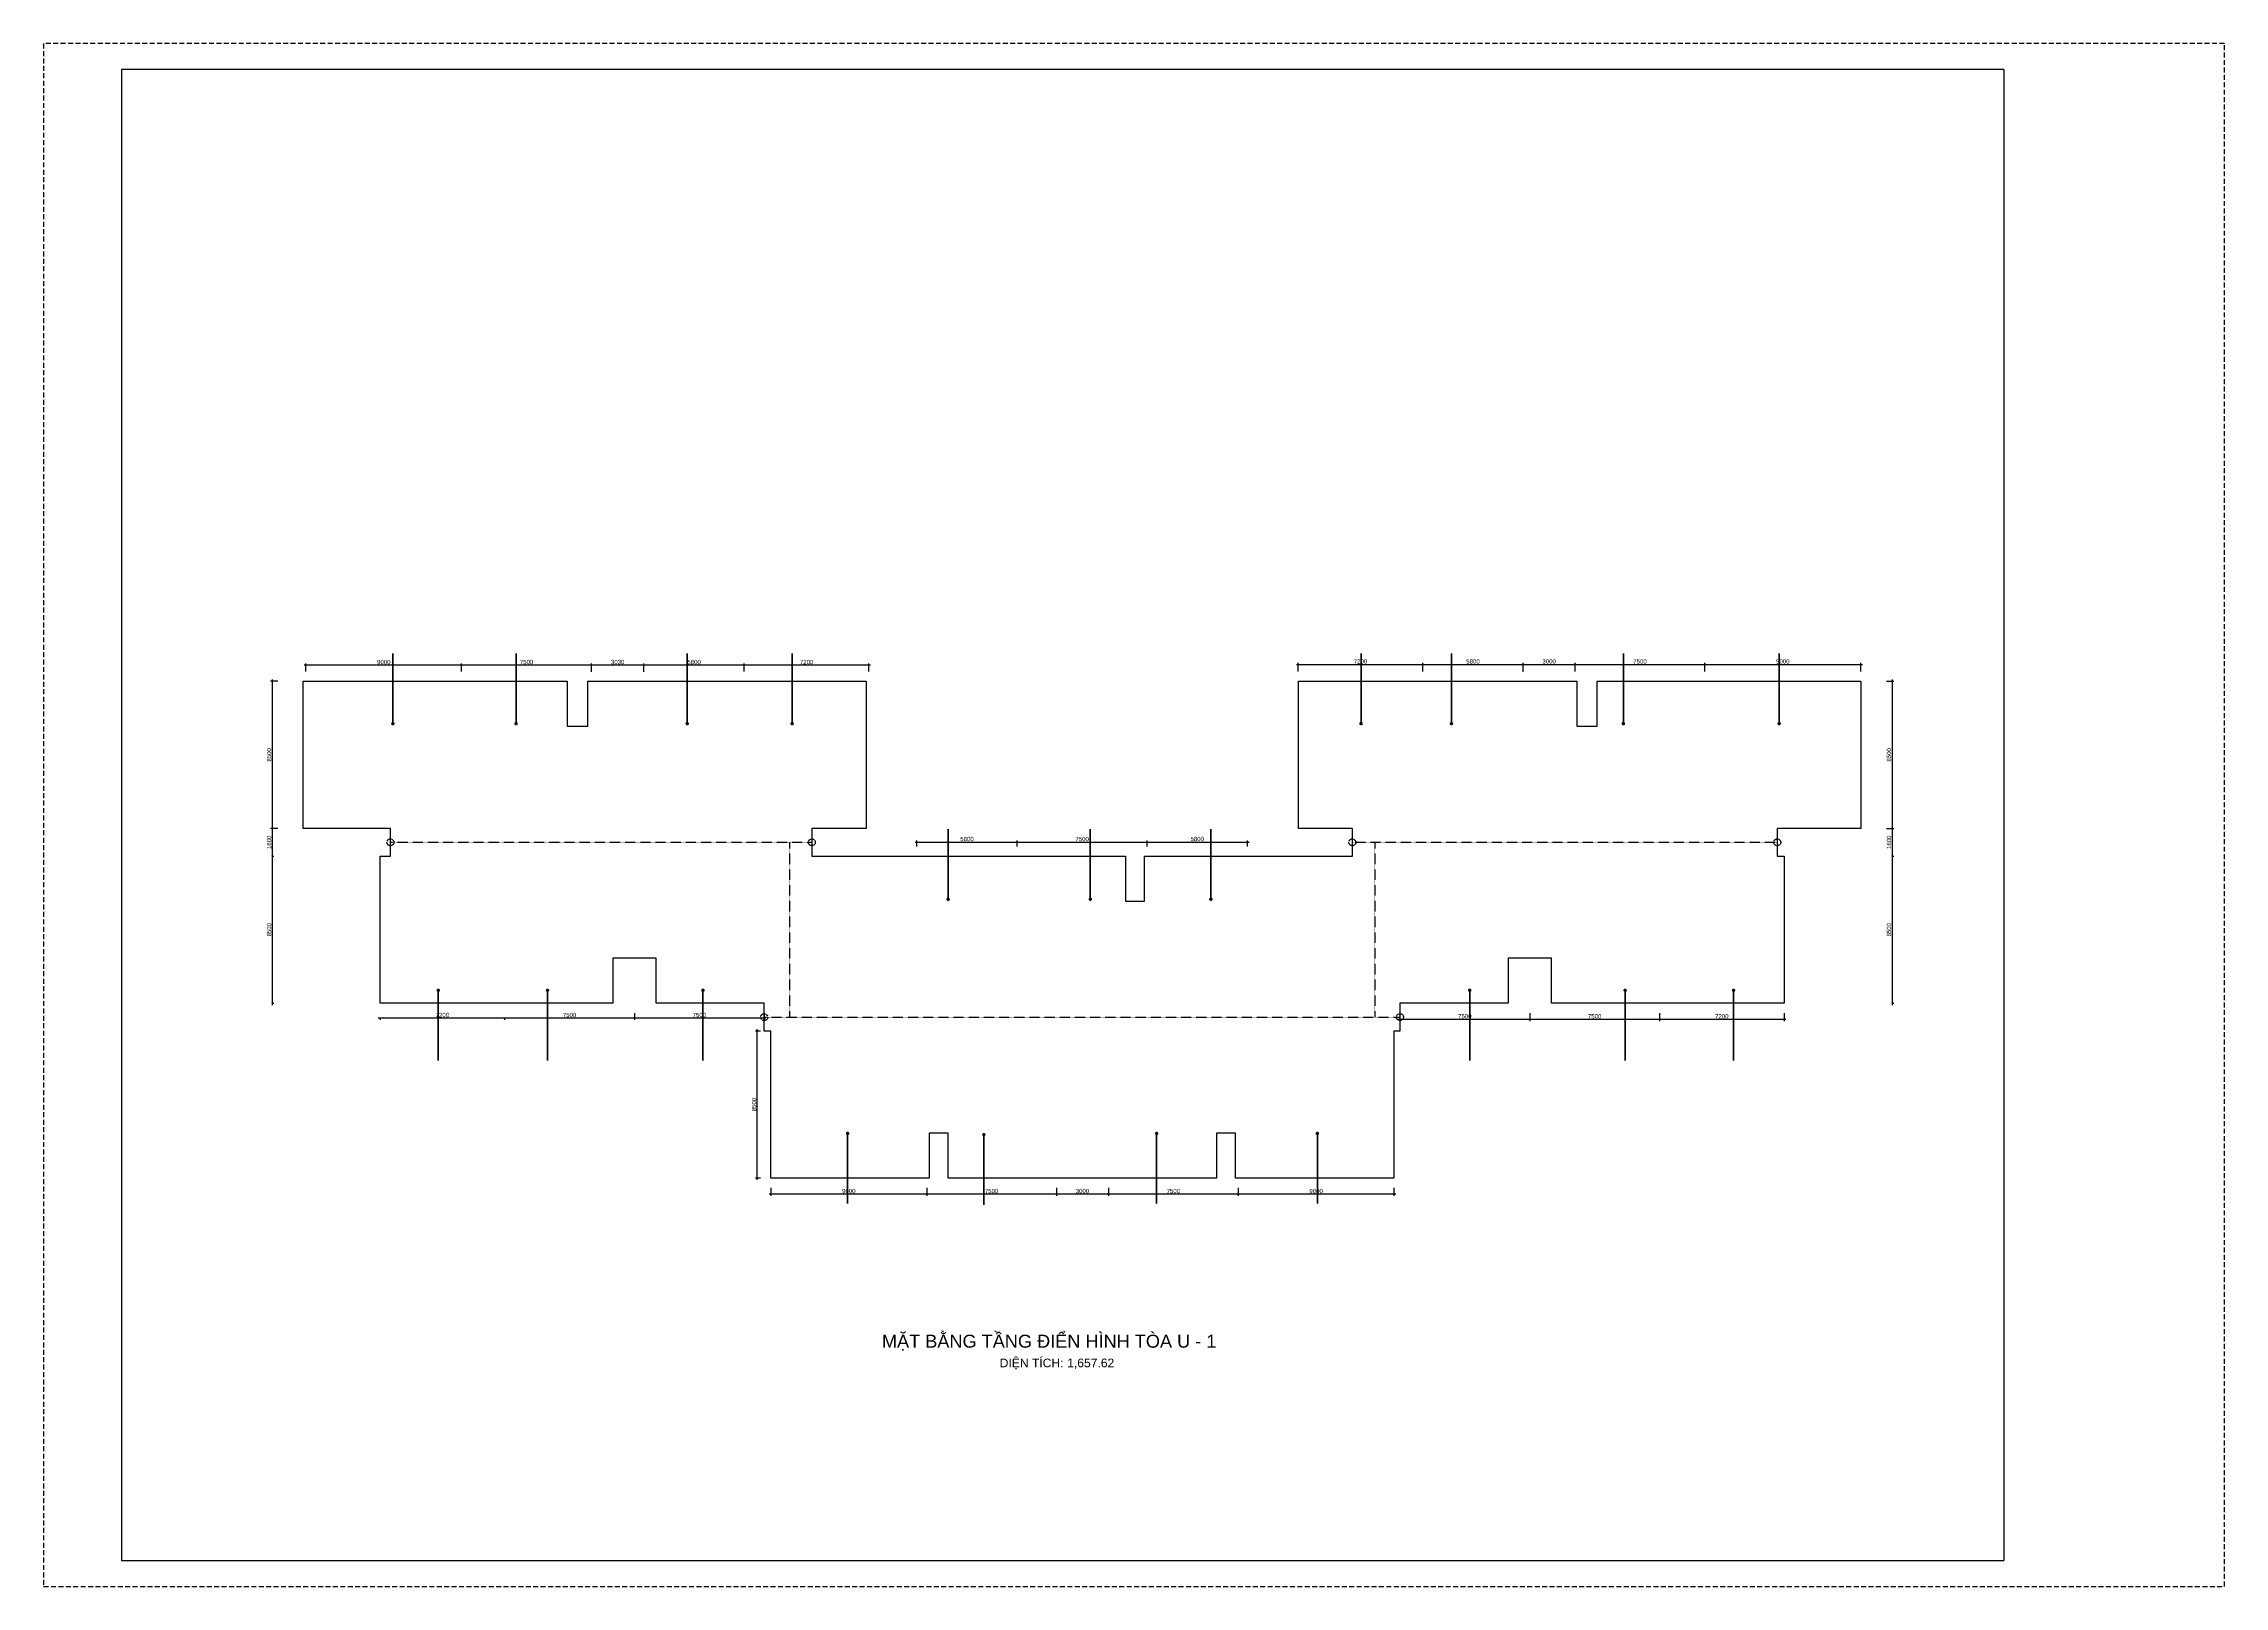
# Model space of a CAD drawing. Header units: millimetres. Extents: x 43 to 126043, y -89269 to -169.
import ezdxf
from ezdxf.enums import TextEntityAlignment as Align

# ---------------------------------------------------------------- set-up
doc = ezdxf.new("R2010")
doc.units = ezdxf.units.MM
doc.linetypes.add('HIDDEN', pattern=[9.525, 6.35, -3.175])
doc.layers.get('0').update_dxf_attribs({"color": 231})
doc.layers.get('DefPoints').update_dxf_attribs({"color": 191})
doc.layers.add('A-SHBD', color=7, linetype='Continuous', lineweight=35)
doc.layers.add('A-TEXT', color=255, linetype='Continuous', lineweight=25)
doc.layers.add('MDI-BAO', color=1, linetype='Continuous')
doc.layers.add('S-DIM', color=231, linetype='Continuous')
doc.layers.add('MDI-HANHLANG', color=5, linetype='HIDDEN', plot=False)
doc.styles.add('250602-MB CO CAU CĂN HO X1-3A-1$0$style1', font='arial.ttf')
doc.styles.add('VTK_Arial', font='arial.ttf', dxfattribs={"width": 0.8})
doc.dimstyles.new('250602-MB CO CAU CĂN HO X1-3A-1$0$Dim_50', dxfattribs={"dimscale": 50, "dimtxt": 2, "dimasz": 1.5, "dimexe": 1, "dimexo": 0, "dimgap": 1, "dimtad": 1, "dimdec": 0, "dimlfac": -1, "dimzin": 12, "dimdsep": 46, "dimtxsty": '250602-MB CO CAU CĂN HO X1-3A-1$0$style1', "dimblk1": '250602-MB CO CAU CĂN HO X1-3A-1$0$_ARCHTICK', "dimblk2": '250602-MB CO CAU CĂN HO X1-3A-1$0$_ARCHTICK', "dimsah": 1, "dimcen": 1.5, "dimdle": 1.5, "dimclrd": 256, "dimclre": 256, "dimclrt": 2, "dimadec": 1, "dimazin": 3, "dimtm": 1e-09, "dimtfac": 0.416667, "dimtdec": 0, "dimtix": 1, "dimtmove": 2, "dimatfit": 3, "dimfxl": 7, "dimfxlon": 1, "dimtolj": 1, "dimtzin": 0, "dimlwd": -1, "dimlwe": -1, "dimarcsym": 1})
doc.dimstyles.new('A-2.5-DIM100', dxfattribs={"dimscale": 100, "dimtxt": 2.5, "dimasz": 1, "dimexe": 1, "dimexo": 0, "dimgap": 0.5, "dimtad": 1, "dimdec": 0, "dimzin": 12, "dimdsep": 46, "dimtxsty": 'VTK_Arial', "dimblk": 'ARCHTICK', "dimcen": 0, "dimdle": 1, "dimclrd": 256, "dimclre": 256, "dimclrt": 7, "dimadec": 1, "dimazin": 3, "dimtfac": 1, "dimtdec": 0, "dimtmove": 0, "dimatfit": 2, "dimfxl": 20, "dimtolj": 1, "dimtzin": 0, "dimlwd": -1, "dimlwe": -1, "dimarcsym": 0})

# ---------------------------------------------------------------- blocks, each defined once
blk = doc.blocks.new('VTK-A1_BoKhungTen')
at = {"layer": 'DefPoints', "linetype": 'HIDDEN', "ltscale": 0.3}
blk.add_lwpolyline([(0, -594), (840, -594), (840, 0), (0, 0)], close=True, dxfattribs=at)
at = {"layer": 'DefPoints'}
for points in [[(755, -10), (30, -10), (30, -584), (755, -584)], [(755, -10), (755, -584)]]:
    blk.add_lwpolyline(points, dxfattribs=at)
blk = doc.blocks.new('250602-MB CO CAU CĂN HO X1-3A-1$0$_ARCHTICK')
at = {"color": 0, "linetype": 'ByBlock', "const_width": 0.15}
blk.add_lwpolyline([(-0.5, -0.5), (0.5, 0.5)], dxfattribs=at)
blk = doc.blocks.new('_ArchTick')
at = {"color": 0, "linetype": 'ByBlock', "const_width": 0.15}
blk.add_lwpolyline([(-0.5, -0.5), (0.5, 0.5)], dxfattribs=at)
blk = doc.blocks.new('*D10')
at = {"layer": 'DefPoints', "color": 0, "transparency": 16777216}
for p in [(40527, -36064), (40527, -36428, 0), (47727, -36428, 0)]:
    blk.add_point(p, dxfattribs=at)
at = {"layer": 'S-DIM', "transparency": 16777216}
for p, q in [((47827, -36064), (40427, -36064)), ((40527, -36428), (40527, -35964)), ((47727, -36428), (47727, -35964))]:
    blk.add_line(p, q, dxfattribs=at)
at = {"layer": 'S-DIM', "transparency": 16777216, "xscale": 100, "yscale": 100, "zscale": 100}
for p, rotation in [((40527, -36064), 179.9999999999852), ((47727, -36064), 359.9999999999852)]:
    blk.add_blockref('_ArchTick', p, dxfattribs=dict(at, rotation=rotation))
at = {"layer": 'S-DIM', "color": 7, "transparency": 16777216, "insert": (44127, -35886), "char_height": 250, "attachment_point": 5, "style": 'VTK_Arial'}
blk.add_mtext('\\A1;7200', dxfattribs=at)
blk = doc.blocks.new('*D11')
at = {"layer": 'DefPoints', "color": 0, "transparency": 16777216}
for p in [(34727, -36064), (34727, -36443, 0), (40527, -36428, 0)]:
    blk.add_point(p, dxfattribs=at)
at = {"layer": 'S-DIM', "transparency": 16777216}
for p, q in [((40627, -36064), (34627, -36064)), ((34727, -36443), (34727, -35964)), ((40527, -36428), (40527, -35964))]:
    blk.add_line(p, q, dxfattribs=at)
at = {"layer": 'S-DIM', "transparency": 16777216, "xscale": 100, "yscale": 100, "zscale": 100, "rotation": 180}
blk.add_blockref('_ArchTick', (34727, -36064), dxfattribs=at)
at = {"layer": 'S-DIM', "transparency": 16777216, "xscale": 100, "yscale": 100, "zscale": 100}
blk.add_blockref('_ArchTick', (40527, -36064), dxfattribs=at)
at = {"layer": 'S-DIM', "color": 7, "transparency": 16777216, "insert": (37627, -35886), "char_height": 250, "attachment_point": 5, "style": 'VTK_Arial'}
blk.add_mtext('\\A1;5800', dxfattribs=at)
blk = doc.blocks.new('*D12')
at = {"layer": 'DefPoints', "color": 0, "transparency": 16777216}
for p in [(31697, -36064), (31697, -36443, 0), (34727, -36443, 0)]:
    blk.add_point(p, dxfattribs=at)
at = {"layer": 'S-DIM', "transparency": 16777216}
for p, q in [((34827, -36064), (31597, -36064)), ((31697, -36443), (31697, -35964)), ((34727, -36443), (34727, -35964))]:
    blk.add_line(p, q, dxfattribs=at)
at = {"layer": 'S-DIM', "transparency": 16777216, "xscale": 100, "yscale": 100, "zscale": 100, "rotation": 180}
blk.add_blockref('_ArchTick', (31697, -36064), dxfattribs=at)
at = {"layer": 'S-DIM', "transparency": 16777216, "xscale": 100, "yscale": 100, "zscale": 100}
blk.add_blockref('_ArchTick', (34727, -36064), dxfattribs=at)
at = {"layer": 'S-DIM', "color": 7, "transparency": 16777216, "insert": (33212, -35886), "char_height": 250, "attachment_point": 5, "style": 'VTK_Arial'}
blk.add_mtext('\\A1;3030', dxfattribs=at)
blk = doc.blocks.new('*D13')
at = {"layer": 'DefPoints', "color": 0, "transparency": 16777216}
for p in [(24197, -36064), (24197, -36428, 0), (31697, -36443, 0)]:
    blk.add_point(p, dxfattribs=at)
at = {"layer": 'S-DIM', "transparency": 16777216}
for p, q in [((31797, -36064), (24097, -36064)), ((24197, -36428), (24197, -35964)), ((31697, -36443), (31697, -35964))]:
    blk.add_line(p, q, dxfattribs=at)
at = {"layer": 'S-DIM', "transparency": 16777216, "xscale": 100, "yscale": 100, "zscale": 100, "rotation": 180}
blk.add_blockref('_ArchTick', (24197, -36064), dxfattribs=at)
at = {"layer": 'S-DIM', "transparency": 16777216, "xscale": 100, "yscale": 100, "zscale": 100}
blk.add_blockref('_ArchTick', (31697, -36064), dxfattribs=at)
at = {"layer": 'S-DIM', "color": 7, "transparency": 16777216, "insert": (27947, -35886), "char_height": 250, "attachment_point": 5, "style": 'VTK_Arial'}
blk.add_mtext('\\A1;7500', dxfattribs=at)
blk = doc.blocks.new('*D14')
at = {"layer": 'DefPoints', "color": 0, "transparency": 16777216}
for p in [(15197, -36064), (15197, -36428, 0), (24197, -36428, 0)]:
    blk.add_point(p, dxfattribs=at)
at = {"layer": 'S-DIM', "transparency": 16777216}
for p, q in [((24297, -36064), (15097, -36064)), ((15197, -36428), (15197, -35964)), ((24197, -36428), (24197, -35964))]:
    blk.add_line(p, q, dxfattribs=at)
at = {"layer": 'S-DIM', "transparency": 16777216, "xscale": 100, "yscale": 100, "zscale": 100, "rotation": 180}
blk.add_blockref('_ArchTick', (15197, -36064), dxfattribs=at)
at = {"layer": 'S-DIM', "transparency": 16777216, "xscale": 100, "yscale": 100, "zscale": 100}
blk.add_blockref('_ArchTick', (24197, -36064), dxfattribs=at)
at = {"layer": 'S-DIM', "color": 7, "transparency": 16777216, "insert": (19697, -35886), "char_height": 250, "attachment_point": 5, "style": 'VTK_Arial'}
blk.add_mtext('\\A1;9000', dxfattribs=at)
blk = doc.blocks.new('*D15')
at = {"layer": 'DefPoints', "color": 0, "transparency": 16777216}
for p in [(13579, -36995, 0), (13251, -45495), (13579, -45495, 0)]:
    blk.add_point(p, dxfattribs=at)
at = {"layer": 'S-DIM', "transparency": 16777216}
for p, q in [((13579, -36995), (13151, -36995)), ((13251, -36895), (13251, -45595)), ((13579, -45495), (13151, -45495))]:
    blk.add_line(p, q, dxfattribs=at)
at = {"layer": 'S-DIM', "transparency": 16777216, "xscale": 100, "yscale": 100, "zscale": 100}
for p, rotation in [((13251, -36995), 90), ((13251, -45495), 270)]:
    blk.add_blockref('_ArchTick', p, dxfattribs=dict(at, rotation=rotation))
at = {"layer": 'S-DIM', "color": 7, "transparency": 16777216, "insert": (13073, -41245), "char_height": 250, "attachment_point": 5, "rotation": 90, "style": 'VTK_Arial'}
blk.add_mtext('\\A1;8500', dxfattribs=at)
blk = doc.blocks.new('*D16')
at = {"layer": 'DefPoints', "color": 0, "transparency": 16777216}
for p in [(13579, -45495, 0), (13251, -47095, 0), (13251, -47095)]:
    blk.add_point(p, dxfattribs=at)
at = {"layer": 'S-DIM', "transparency": 16777216}
for p, q in [((13579, -45495), (13151, -45495)), ((13251, -45395), (13251, -47195)), ((13251, -47095), (13351, -47095))]:
    blk.add_line(p, q, dxfattribs=at)
at = {"layer": 'S-DIM', "transparency": 16777216, "xscale": 100, "yscale": 100, "zscale": 100}
for p, rotation in [((13251, -45495), 90), ((13251, -47095), 270)]:
    blk.add_blockref('_ArchTick', p, dxfattribs=dict(at, rotation=rotation))
at = {"layer": 'S-DIM', "color": 7, "transparency": 16777216, "insert": (13073, -46295), "char_height": 250, "attachment_point": 5, "rotation": 90, "style": 'VTK_Arial'}
blk.add_mtext('\\A1;1600', dxfattribs=at)
blk = doc.blocks.new('*D17')
at = {"layer": 'DefPoints', "color": 0, "transparency": 16777216}
for p in [(13251, -47095, 0), (13251, -55595, 0), (13251, -55595)]:
    blk.add_point(p, dxfattribs=at)
at = {"layer": 'S-DIM', "transparency": 16777216}
for p, q in [((13251, -46995), (13251, -55695)), ((13251, -47095), (13351, -47095)), ((13251, -55595), (13351, -55595))]:
    blk.add_line(p, q, dxfattribs=at)
at = {"layer": 'S-DIM', "transparency": 16777216, "xscale": 100, "yscale": 100, "zscale": 100}
for p, rotation in [((13251, -47095), 90), ((13251, -55595), 270)]:
    blk.add_blockref('_ArchTick', p, dxfattribs=dict(at, rotation=rotation))
at = {"layer": 'S-DIM', "color": 7, "transparency": 16777216, "insert": (13073, -51345), "char_height": 250, "attachment_point": 5, "rotation": 90, "style": 'VTK_Arial'}
blk.add_mtext('\\A1;8500', dxfattribs=at)
blk = doc.blocks.new('*D18')
at = {"layer": 'DefPoints', "color": 0, "transparency": 16777216}
for p in [(50495, -46543, 0), (56295, -46284), (56295, -46543, 0)]:
    blk.add_point(p, dxfattribs=at)
at = {"layer": 'S-DIM', "transparency": 16777216}
for p, q in [((50395, -46284), (56395, -46284)), ((50495, -46543), (50495, -46184)), ((56295, -46543), (56295, -46184))]:
    blk.add_line(p, q, dxfattribs=at)
at = {"layer": 'S-DIM', "transparency": 16777216, "xscale": 100, "yscale": 100, "zscale": 100, "rotation": 180}
blk.add_blockref('_ArchTick', (50495, -46284), dxfattribs=at)
at = {"layer": 'S-DIM', "transparency": 16777216, "xscale": 100, "yscale": 100, "zscale": 100}
blk.add_blockref('_ArchTick', (56295, -46284), dxfattribs=at)
at = {"layer": 'S-DIM', "color": 7, "transparency": 16777216, "insert": (53395, -46107), "char_height": 250, "attachment_point": 5, "style": 'VTK_Arial'}
blk.add_mtext('\\A1;5800', dxfattribs=at)
blk = doc.blocks.new('*D19')
at = {"layer": 'DefPoints', "color": 0, "transparency": 16777216}
for p in [(56295, -46543, 0), (63795, -46284), (63795, -46543, 0)]:
    blk.add_point(p, dxfattribs=at)
at = {"layer": 'S-DIM', "transparency": 16777216}
for p, q in [((56195, -46284), (63895, -46284)), ((56295, -46543), (56295, -46184)), ((63795, -46543), (63795, -46184))]:
    blk.add_line(p, q, dxfattribs=at)
at = {"layer": 'S-DIM', "transparency": 16777216, "xscale": 100, "yscale": 100, "zscale": 100, "rotation": 180}
blk.add_blockref('_ArchTick', (56295, -46284), dxfattribs=at)
at = {"layer": 'S-DIM', "transparency": 16777216, "xscale": 100, "yscale": 100, "zscale": 100}
blk.add_blockref('_ArchTick', (63795, -46284), dxfattribs=at)
at = {"layer": 'S-DIM', "color": 7, "transparency": 16777216, "insert": (60045, -46107), "char_height": 250, "attachment_point": 5, "style": 'VTK_Arial'}
blk.add_mtext('\\A1;7500', dxfattribs=at)
blk = doc.blocks.new('*D20')
at = {"layer": 'DefPoints', "color": 0, "transparency": 16777216}
for p in [(63795, -46543, 0), (69595, -46284), (69595, -46543, 0)]:
    blk.add_point(p, dxfattribs=at)
at = {"layer": 'S-DIM', "transparency": 16777216}
for p, q in [((63695, -46284), (69695, -46284)), ((63795, -46543), (63795, -46184)), ((69595, -46543), (69595, -46184))]:
    blk.add_line(p, q, dxfattribs=at)
at = {"layer": 'S-DIM', "transparency": 16777216, "xscale": 100, "yscale": 100, "zscale": 100, "rotation": 180}
blk.add_blockref('_ArchTick', (63795, -46284), dxfattribs=at)
at = {"layer": 'S-DIM', "transparency": 16777216, "xscale": 100, "yscale": 100, "zscale": 100}
blk.add_blockref('_ArchTick', (69595, -46284), dxfattribs=at)
at = {"layer": 'S-DIM', "color": 7, "transparency": 16777216, "insert": (66695, -46107), "char_height": 250, "attachment_point": 5, "style": 'VTK_Arial'}
blk.add_mtext('\\A1;5800', dxfattribs=at)
blk = doc.blocks.new('*D21')
at = {"layer": 'DefPoints', "color": 0, "transparency": 16777216}
for p in [(72529, -36428, 0), (79729, -36025), (79729, -36428, 0)]:
    blk.add_point(p, dxfattribs=at)
at = {"layer": 'S-DIM', "transparency": 16777216}
for p, q in [((72429, -36025), (79829, -36025)), ((72529, -36428), (72529, -35925)), ((79729, -36428), (79729, -35925))]:
    blk.add_line(p, q, dxfattribs=at)
at = {"layer": 'S-DIM', "transparency": 16777216, "xscale": 100, "yscale": 100, "zscale": 100, "rotation": 180}
blk.add_blockref('_ArchTick', (72529, -36025), dxfattribs=at)
at = {"layer": 'S-DIM', "transparency": 16777216, "xscale": 100, "yscale": 100, "zscale": 100}
blk.add_blockref('_ArchTick', (79729, -36025), dxfattribs=at)
at = {"layer": 'S-DIM', "color": 7, "transparency": 16777216, "insert": (76129, -35847), "char_height": 250, "attachment_point": 5, "style": 'VTK_Arial'}
blk.add_mtext('\\A1;7200', dxfattribs=at)
blk = doc.blocks.new('*D22')
at = {"layer": 'DefPoints', "color": 0, "transparency": 16777216}
for p in [(79729, -36428, 0), (85529, -36025), (85529, -36443, 0)]:
    blk.add_point(p, dxfattribs=at)
at = {"layer": 'S-DIM', "transparency": 16777216}
for p, q in [((79629, -36025), (85629, -36025)), ((79729, -36428), (79729, -35925)), ((85529, -36443), (85529, -35925))]:
    blk.add_line(p, q, dxfattribs=at)
at = {"layer": 'S-DIM', "transparency": 16777216, "xscale": 100, "yscale": 100, "zscale": 100, "rotation": 180}
blk.add_blockref('_ArchTick', (79729, -36025), dxfattribs=at)
at = {"layer": 'S-DIM', "transparency": 16777216, "xscale": 100, "yscale": 100, "zscale": 100}
blk.add_blockref('_ArchTick', (85529, -36025), dxfattribs=at)
at = {"layer": 'S-DIM', "color": 7, "transparency": 16777216, "insert": (82629, -35847), "char_height": 250, "attachment_point": 5, "style": 'VTK_Arial'}
blk.add_mtext('\\A1;5800', dxfattribs=at)
blk = doc.blocks.new('*D23')
at = {"layer": 'DefPoints', "color": 0, "transparency": 16777216}
for p in [(85529, -36443, 0), (88529, -36025), (88529, -36428, 0)]:
    blk.add_point(p, dxfattribs=at)
at = {"layer": 'S-DIM', "transparency": 16777216}
for p, q in [((85429, -36025), (88629, -36025)), ((85529, -36443), (85529, -35925)), ((88529, -36428), (88529, -35925))]:
    blk.add_line(p, q, dxfattribs=at)
at = {"layer": 'S-DIM', "transparency": 16777216, "xscale": 100, "yscale": 100, "zscale": 100, "rotation": 180}
blk.add_blockref('_ArchTick', (85529, -36025), dxfattribs=at)
at = {"layer": 'S-DIM', "transparency": 16777216, "xscale": 100, "yscale": 100, "zscale": 100}
blk.add_blockref('_ArchTick', (88529, -36025), dxfattribs=at)
at = {"layer": 'S-DIM', "color": 7, "transparency": 16777216, "insert": (87029, -35847), "char_height": 250, "attachment_point": 5, "style": 'VTK_Arial'}
blk.add_mtext('\\A1;3000', dxfattribs=at)
blk = doc.blocks.new('*D24')
at = {"layer": 'DefPoints', "color": 0, "transparency": 16777216}
for p in [(88529, -36428, 0), (96029, -36025), (96029, -36428, 0)]:
    blk.add_point(p, dxfattribs=at)
at = {"layer": 'S-DIM', "transparency": 16777216}
for p, q in [((88429, -36025), (96129, -36025)), ((88529, -36428), (88529, -35925)), ((96029, -36428), (96029, -35925))]:
    blk.add_line(p, q, dxfattribs=at)
at = {"layer": 'S-DIM', "transparency": 16777216, "xscale": 100, "yscale": 100, "zscale": 100, "rotation": 180}
blk.add_blockref('_ArchTick', (88529, -36025), dxfattribs=at)
at = {"layer": 'S-DIM', "transparency": 16777216, "xscale": 100, "yscale": 100, "zscale": 100}
blk.add_blockref('_ArchTick', (96029, -36025), dxfattribs=at)
at = {"layer": 'S-DIM', "color": 7, "transparency": 16777216, "insert": (92279, -35847), "char_height": 250, "attachment_point": 5, "style": 'VTK_Arial'}
blk.add_mtext('\\A1;7500', dxfattribs=at)
blk = doc.blocks.new('*D25')
at = {"layer": 'DefPoints', "color": 0, "transparency": 16777216}
for p in [(96029, -36428, 0), (105029, -36025), (105029, -36428, 0)]:
    blk.add_point(p, dxfattribs=at)
at = {"layer": 'S-DIM', "transparency": 16777216}
for p, q in [((95929, -36025), (105129, -36025)), ((96029, -36428), (96029, -35925)), ((105029, -36428), (105029, -35925))]:
    blk.add_line(p, q, dxfattribs=at)
at = {"layer": 'S-DIM', "transparency": 16777216, "xscale": 100, "yscale": 100, "zscale": 100, "rotation": 180}
blk.add_blockref('_ArchTick', (96029, -36025), dxfattribs=at)
at = {"layer": 'S-DIM', "transparency": 16777216, "xscale": 100, "yscale": 100, "zscale": 100}
blk.add_blockref('_ArchTick', (105029, -36025), dxfattribs=at)
at = {"layer": 'S-DIM', "color": 7, "transparency": 16777216, "insert": (100529, -35847), "char_height": 250, "attachment_point": 5, "style": 'VTK_Arial'}
blk.add_mtext('\\A1;9000', dxfattribs=at)
blk = doc.blocks.new('*D26')
at = {"layer": 'DefPoints', "color": 0, "transparency": 16777216}
for p in [(106518, -36995, 0), (106518, -45495, 0), (106843, -45495)]:
    blk.add_point(p, dxfattribs=at)
at = {"layer": 'S-DIM', "transparency": 16777216}
for p, q in [((106518, -36995), (106943, -36995)), ((106843, -36895), (106843, -45595)), ((106518, -45495), (106943, -45495))]:
    blk.add_line(p, q, dxfattribs=at)
at = {"layer": 'S-DIM', "transparency": 16777216, "xscale": 100, "yscale": 100, "zscale": 100}
for p, rotation in [((106843, -36995), 90), ((106843, -45495), 270)]:
    blk.add_blockref('_ArchTick', p, dxfattribs=dict(at, rotation=rotation))
at = {"layer": 'S-DIM', "color": 7, "transparency": 16777216, "insert": (106666, -41245), "char_height": 250, "attachment_point": 5, "rotation": 90, "style": 'VTK_Arial'}
blk.add_mtext('\\A1;8500', dxfattribs=at)
blk = doc.blocks.new('*D27')
at = {"layer": 'DefPoints', "color": 0, "transparency": 16777216}
for p in [(106518, -45495, 0), (106843, -47095, 0), (106843, -47095)]:
    blk.add_point(p, dxfattribs=at)
at = {"layer": 'S-DIM', "transparency": 16777216}
for p, q in [((106518, -45495), (106943, -45495)), ((106843, -45395), (106843, -47195)), ((106843, -47095), (106943, -47095))]:
    blk.add_line(p, q, dxfattribs=at)
at = {"layer": 'S-DIM', "transparency": 16777216, "xscale": 100, "yscale": 100, "zscale": 100}
for p, rotation in [((106843, -45495), 90), ((106843, -47095), 270)]:
    blk.add_blockref('_ArchTick', p, dxfattribs=dict(at, rotation=rotation))
at = {"layer": 'S-DIM', "color": 7, "transparency": 16777216, "insert": (106666, -46295), "char_height": 250, "attachment_point": 5, "rotation": 90, "style": 'VTK_Arial'}
blk.add_mtext('\\A1;1600', dxfattribs=at)
blk = doc.blocks.new('*D28')
at = {"layer": 'DefPoints', "color": 0, "transparency": 16777216}
for p in [(106843, -47095, 0), (106843, -55595, 0), (106843, -55595)]:
    blk.add_point(p, dxfattribs=at)
at = {"layer": 'S-DIM', "transparency": 16777216}
for p, q in [((106843, -46995), (106843, -55695)), ((106843, -47095), (106943, -47095)), ((106843, -55595), (106943, -55595))]:
    blk.add_line(p, q, dxfattribs=at)
at = {"layer": 'S-DIM', "transparency": 16777216, "xscale": 100, "yscale": 100, "zscale": 100}
for p, rotation in [((106843, -47095), 90), ((106843, -55595), 270)]:
    blk.add_blockref('_ArchTick', p, dxfattribs=dict(at, rotation=rotation))
at = {"layer": 'S-DIM', "color": 7, "transparency": 16777216, "insert": (106666, -51345), "char_height": 250, "attachment_point": 5, "rotation": 90, "style": 'VTK_Arial'}
blk.add_mtext('\\A1;8500', dxfattribs=at)
blk = doc.blocks.new('*D29')
at = {"layer": 'DefPoints', "color": 0, "transparency": 16777216}
for p in [(93410, -56161, 0), (93410, -56523), (100610, -56161, 0)]:
    blk.add_point(p, dxfattribs=at)
at = {"layer": 'S-DIM', "transparency": 16777216}
for p, q in [((100710, -56523), (93310, -56523)), ((93410, -56161), (93410, -56623)), ((100610, -56161), (100610, -56623))]:
    blk.add_line(p, q, dxfattribs=at)
at = {"layer": 'S-DIM', "transparency": 16777216, "xscale": 100, "yscale": 100, "zscale": 100, "rotation": 180}
blk.add_blockref('_ArchTick', (93410, -56523), dxfattribs=at)
at = {"layer": 'S-DIM', "transparency": 16777216, "xscale": 100, "yscale": 100, "zscale": 100}
blk.add_blockref('_ArchTick', (100610, -56523), dxfattribs=at)
at = {"layer": 'S-DIM', "color": 7, "transparency": 16777216, "insert": (97010, -56345), "char_height": 250, "attachment_point": 5, "style": 'VTK_Arial'}
blk.add_mtext('\\A1;7200', dxfattribs=at)
blk = doc.blocks.new('*D30')
at = {"layer": 'DefPoints', "color": 0, "transparency": 16777216}
for p in [(85910, -56161, 0), (85910, -56523), (93410, -56161, 0)]:
    blk.add_point(p, dxfattribs=at)
at = {"layer": 'S-DIM', "transparency": 16777216}
for p, q in [((93510, -56523), (85810, -56523)), ((85910, -56161), (85910, -56623)), ((93410, -56161), (93410, -56623))]:
    blk.add_line(p, q, dxfattribs=at)
at = {"layer": 'S-DIM', "transparency": 16777216, "xscale": 100, "yscale": 100, "zscale": 100, "rotation": 180}
blk.add_blockref('_ArchTick', (85910, -56523), dxfattribs=at)
at = {"layer": 'S-DIM', "transparency": 16777216, "xscale": 100, "yscale": 100, "zscale": 100}
blk.add_blockref('_ArchTick', (93410, -56523), dxfattribs=at)
at = {"layer": 'S-DIM', "color": 7, "transparency": 16777216, "insert": (89660, -56345), "char_height": 250, "attachment_point": 5, "style": 'VTK_Arial'}
blk.add_mtext('\\A1;7500', dxfattribs=at)
blk = doc.blocks.new('*D31')
at = {"layer": 'DefPoints', "color": 0, "transparency": 16777216}
for p in [(78410, -56161, 0), (78410, -56523), (85910, -56161, 0)]:
    blk.add_point(p, dxfattribs=at)
at = {"layer": 'S-DIM', "transparency": 16777216}
for p, q in [((86010, -56523), (78310, -56523)), ((78410, -56161), (78410, -56623)), ((85910, -56161), (85910, -56623))]:
    blk.add_line(p, q, dxfattribs=at)
at = {"layer": 'S-DIM', "transparency": 16777216, "xscale": 100, "yscale": 100, "zscale": 100, "rotation": 180}
blk.add_blockref('_ArchTick', (78410, -56523), dxfattribs=at)
at = {"layer": 'S-DIM', "transparency": 16777216, "xscale": 100, "yscale": 100, "zscale": 100}
blk.add_blockref('_ArchTick', (85910, -56523), dxfattribs=at)
at = {"layer": 'S-DIM', "color": 7, "transparency": 16777216, "insert": (82160, -56345), "char_height": 250, "attachment_point": 5, "style": 'VTK_Arial'}
blk.add_mtext('\\A1;7500', dxfattribs=at)
blk = doc.blocks.new('*D32')
at = {"layer": 'DefPoints', "color": 0, "transparency": 16777216}
for p in [(69065, -66261, 0), (69065, -66617), (78065, -66261, 0)]:
    blk.add_point(p, dxfattribs=at)
at = {"layer": 'S-DIM', "transparency": 16777216}
for p, q in [((78165, -66617), (68965, -66617)), ((69065, -66261), (69065, -66717)), ((78065, -66261), (78065, -66717))]:
    blk.add_line(p, q, dxfattribs=at)
at = {"layer": 'S-DIM', "transparency": 16777216, "xscale": 100, "yscale": 100, "zscale": 100, "rotation": 180.0000000000001}
blk.add_blockref('_ArchTick', (69065, -66617), dxfattribs=at)
at = {"layer": 'S-DIM', "transparency": 16777216, "xscale": 100, "yscale": 100, "zscale": 100}
blk.add_blockref('_ArchTick', (78065, -66617), dxfattribs=at)
at = {"layer": 'S-DIM', "color": 7, "transparency": 16777216, "insert": (73565, -66439), "char_height": 250, "attachment_point": 5, "style": 'VTK_Arial'}
blk.add_mtext('\\A1;9000', dxfattribs=at)
blk = doc.blocks.new('*D33')
at = {"layer": 'DefPoints', "color": 0, "transparency": 16777216}
for p in [(61565, -66261, 0), (61565, -66617), (69065, -66261, 0)]:
    blk.add_point(p, dxfattribs=at)
at = {"layer": 'S-DIM', "transparency": 16777216}
for p, q in [((69165, -66617), (61465, -66617)), ((61565, -66261), (61565, -66717)), ((69065, -66261), (69065, -66717))]:
    blk.add_line(p, q, dxfattribs=at)
at = {"layer": 'S-DIM', "transparency": 16777216, "xscale": 100, "yscale": 100, "zscale": 100, "rotation": 180}
blk.add_blockref('_ArchTick', (61565, -66617), dxfattribs=at)
at = {"layer": 'S-DIM', "transparency": 16777216, "xscale": 100, "yscale": 100, "zscale": 100}
blk.add_blockref('_ArchTick', (69065, -66617), dxfattribs=at)
at = {"layer": 'S-DIM', "color": 7, "transparency": 16777216, "insert": (65315, -66439), "char_height": 250, "attachment_point": 5, "style": 'VTK_Arial'}
blk.add_mtext('\\A1;7500', dxfattribs=at)
blk = doc.blocks.new('*D34')
at = {"layer": 'DefPoints', "color": 0, "transparency": 16777216}
for p in [(58565, -66261, 0), (58565, -66617), (61565, -66261, 0)]:
    blk.add_point(p, dxfattribs=at)
at = {"layer": 'S-DIM', "transparency": 16777216}
for p, q in [((61665, -66617), (58465, -66617)), ((58565, -66261), (58565, -66717)), ((61565, -66261), (61565, -66717))]:
    blk.add_line(p, q, dxfattribs=at)
at = {"layer": 'S-DIM', "transparency": 16777216, "xscale": 100, "yscale": 100, "zscale": 100, "rotation": 180}
blk.add_blockref('_ArchTick', (58565, -66617), dxfattribs=at)
at = {"layer": 'S-DIM', "transparency": 16777216, "xscale": 100, "yscale": 100, "zscale": 100}
blk.add_blockref('_ArchTick', (61565, -66617), dxfattribs=at)
at = {"layer": 'S-DIM', "color": 7, "transparency": 16777216, "insert": (60065, -66439), "char_height": 250, "attachment_point": 5, "style": 'VTK_Arial'}
blk.add_mtext('\\A1;3000', dxfattribs=at)
blk = doc.blocks.new('*D35')
at = {"layer": 'DefPoints', "color": 0, "transparency": 16777216}
for p in [(51065, -66261, 0), (51065, -66617), (58565, -66261, 0)]:
    blk.add_point(p, dxfattribs=at)
at = {"layer": 'S-DIM', "transparency": 16777216}
for p, q in [((58665, -66617), (50965, -66617)), ((51065, -66261), (51065, -66717)), ((58565, -66261), (58565, -66717))]:
    blk.add_line(p, q, dxfattribs=at)
at = {"layer": 'S-DIM', "transparency": 16777216, "xscale": 100, "yscale": 100, "zscale": 100, "rotation": 180}
blk.add_blockref('_ArchTick', (51065, -66617), dxfattribs=at)
at = {"layer": 'S-DIM', "transparency": 16777216, "xscale": 100, "yscale": 100, "zscale": 100}
blk.add_blockref('_ArchTick', (58565, -66617), dxfattribs=at)
at = {"layer": 'S-DIM', "color": 7, "transparency": 16777216, "insert": (54815, -66439), "char_height": 250, "attachment_point": 5, "style": 'VTK_Arial'}
blk.add_mtext('\\A1;7500', dxfattribs=at)
blk = doc.blocks.new('*D36')
at = {"layer": 'DefPoints', "color": 0, "transparency": 16777216}
for p in [(42065, -66261, 0), (42065, -66617), (51065, -66261, 0)]:
    blk.add_point(p, dxfattribs=at)
at = {"layer": 'S-DIM', "transparency": 16777216}
for p, q in [((51165, -66617), (41965, -66617)), ((42065, -66261), (42065, -66717)), ((51065, -66261), (51065, -66717))]:
    blk.add_line(p, q, dxfattribs=at)
at = {"layer": 'S-DIM', "transparency": 16777216, "xscale": 100, "yscale": 100, "zscale": 100, "rotation": 180}
blk.add_blockref('_ArchTick', (42065, -66617), dxfattribs=at)
at = {"layer": 'S-DIM', "transparency": 16777216, "xscale": 100, "yscale": 100, "zscale": 100}
blk.add_blockref('_ArchTick', (51065, -66617), dxfattribs=at)
at = {"layer": 'S-DIM', "color": 7, "transparency": 16777216, "insert": (46565, -66439), "char_height": 250, "attachment_point": 5, "style": 'VTK_Arial'}
blk.add_mtext('\\A1;9000', dxfattribs=at)
blk = doc.blocks.new('*D37')
at = {"layer": 'DefPoints', "color": 0, "transparency": 16777216}
for p in [(41271, -57194), (41465, -57194, 0), (41465, -65694, 0)]:
    blk.add_point(p, dxfattribs=at)
at = {"layer": 'S-DIM', "transparency": 16777216}
for p, q in [((41465, -57194), (41171, -57194)), ((41271, -65794), (41271, -57094)), ((41465, -65694), (41171, -65694))]:
    blk.add_line(p, q, dxfattribs=at)
at = {"layer": 'S-DIM', "transparency": 16777216, "xscale": 100, "yscale": 100, "zscale": 100}
for p, rotation in [((41271, -57194), 90), ((41271, -65694), 270)]:
    blk.add_blockref('_ArchTick', p, dxfattribs=dict(at, rotation=rotation))
at = {"layer": 'S-DIM', "color": 7, "transparency": 16777216, "insert": (41093, -61444), "char_height": 250, "attachment_point": 5, "rotation": 90, "style": 'VTK_Arial'}
blk.add_mtext('\\A1;8500', dxfattribs=at)
blk = doc.blocks.new('*D38')
at = {"layer": 'DefPoints', "color": 0, "transparency": 16777216}
for p in [(34180, -56161, 0), (34180, -56449), (41680, -56161, 0)]:
    blk.add_point(p, dxfattribs=at)
at = {"layer": 'S-DIM', "transparency": 16777216}
for p, q in [((41780, -56449), (34080, -56449)), ((34180, -56161), (34180, -56549)), ((41680, -56161), (41680, -56549))]:
    blk.add_line(p, q, dxfattribs=at)
at = {"layer": 'S-DIM', "transparency": 16777216, "xscale": 100, "yscale": 100, "zscale": 100, "rotation": 180}
blk.add_blockref('_ArchTick', (34180, -56449), dxfattribs=at)
at = {"layer": 'S-DIM', "transparency": 16777216, "xscale": 100, "yscale": 100, "zscale": 100}
blk.add_blockref('_ArchTick', (41680, -56449), dxfattribs=at)
at = {"layer": 'S-DIM', "color": 7, "transparency": 16777216, "insert": (37930, -56272), "char_height": 250, "attachment_point": 5, "style": 'VTK_Arial'}
blk.add_mtext('\\A1;7500', dxfattribs=at)
blk = doc.blocks.new('*D39')
at = {"layer": 'DefPoints', "color": 0, "transparency": 16777216}
for p in [(26680, -56449, 0), (26680, -56449), (34180, -56161, 0)]:
    blk.add_point(p, dxfattribs=at)
at = {"layer": 'S-DIM', "transparency": 16777216}
for p, q in [((34280, -56449), (26580, -56449)), ((26680, -56449), (26680, -56549)), ((34180, -56161), (34180, -56549))]:
    blk.add_line(p, q, dxfattribs=at)
at = {"layer": 'S-DIM', "transparency": 16777216, "xscale": 100, "yscale": 100, "zscale": 100, "rotation": 180}
blk.add_blockref('_ArchTick', (26680, -56449), dxfattribs=at)
at = {"layer": 'S-DIM', "transparency": 16777216, "xscale": 100, "yscale": 100, "zscale": 100}
blk.add_blockref('_ArchTick', (34180, -56449), dxfattribs=at)
at = {"layer": 'S-DIM', "color": 7, "transparency": 16777216, "insert": (30430, -56272), "char_height": 250, "attachment_point": 5, "style": 'VTK_Arial'}
blk.add_mtext('\\A1;7500', dxfattribs=at)
blk = doc.blocks.new('*D40')
at = {"layer": 'DefPoints', "color": 0, "transparency": 16777216}
for p in [(19480, -56449, 0), (19480, -56449), (26680, -56449, 0)]:
    blk.add_point(p, dxfattribs=at)
at = {"layer": 'S-DIM', "transparency": 16777216}
for p, q in [((26780, -56449), (19380, -56449)), ((19480, -56449), (19480, -56549)), ((26680, -56449), (26680, -56549))]:
    blk.add_line(p, q, dxfattribs=at)
at = {"layer": 'S-DIM', "transparency": 16777216, "xscale": 100, "yscale": 100, "zscale": 100, "rotation": 180}
blk.add_blockref('_ArchTick', (19480, -56449), dxfattribs=at)
at = {"layer": 'S-DIM', "transparency": 16777216, "xscale": 100, "yscale": 100, "zscale": 100}
blk.add_blockref('_ArchTick', (26680, -56449), dxfattribs=at)
at = {"layer": 'S-DIM', "color": 7, "transparency": 16777216, "insert": (23080, -56272), "char_height": 250, "attachment_point": 5, "style": 'VTK_Arial'}
blk.add_mtext('\\A1;7200', dxfattribs=at)

msp = doc.modelspace()

# ---------------------------------------------------------------- linework, layer by layer
at = {"layer": 'MDI-BAO', "elevation": 0}
msp.add_lwpolyline([(15045.5, -36994.9), (30295.5, -36996.9), (30295.5, -39594.6), (31480.5, -39594.9), (31480.5, -36996.9), (47575.5, -36994.9), (47575.5, -45494.9), (44430.5, -45494.9), (44430.5, -47094.6), (62545.3, -47094.6), (62552.8, -49694.5), (63645.1, -49694.4), (63645.3, -47094.6), (75660, -47094.6), (75660, -45494.9), (72545, -45494.9), (72545, -36994.9), (88625, -36994.9), (88625, -39593.7), (89795, -39593.4), (89795, -36994.9), (105045, -36994.9), (105045, -45494.9), (100210, -45494.9), (100210, -47094.6), (100610, -47094.6), (100610, -55594.6), (87160, -55594.6), (87160, -52994.8), (84663.7, -52994.5), (84656.2, -55594.6), (78410, -55594.6), (78410, -57194.3), (78065.3, -57194.3), (78065.3, -65694.3), (68914.9, -65694.3), (68915.6, -63094.5), (67815.3, -63094.2), (67815.3, -65694.3), (52315.3, -65694.3), (52315.3, -63094.7), (51215.3, -63095.1), (51215.3, -65694.3), (42065.3, -65694.3), (42065.3, -57194.3), (41679.8, -57194.3), (41679.8, -55594.6), (35430.5, -55594.6), (35430.5, -52995), (32934.3, -52994.6), (32926.8, -55594.6), (19480.5, -55594.6), (19480.5, -47094.6), (20080.5, -47094.8), (20080.5, -45494.7), (15045.5, -45494.9)], close=True, dxfattribs=at)
at = {"layer": 'MDI-HANHLANG'}
for p, q in [((20080.5, -46294.8, 0), (44430.5, -46294.8, 0)), ((43130.5, -46294.8), (43130.5, -56394.5)), ((75660, -46294.8, 0), (100210, -46294.8, 0)), ((76960, -46294.8), (76960, -56394.5)), ((41679.8, -56394.5, 0), (78410, -56394.5, 0))]:
    msp.add_line(p, q, dxfattribs=at)
for centre in [(20080.5, -46294.8, 0), (44430.5, -46294.8, 0), (75660, -46294.8, 0), (100210, -46294.8, 0), (41679.8, -56394.5, 0), (78410, -56392, 0)]:
    msp.add_circle(centre, 200, dxfattribs=at)

# ---------------------------------------------------------------- block references
at = {"layer": 'DefPoints', "xscale": 150, "yscale": 150, "zscale": 150}
msp.add_blockref('VTK-A1_BoKhungTen', (43.4, -168.9), dxfattribs=at)

# ---------------------------------------------------------------- texts
at = {"layer": 'A-TEXT', "style": 'VTK_Arial'}
msp.add_text('MẶT BẰNG TẦNG ĐIỂN HÌNH TÒA U - 1', height=750, dxfattribs=at).set_placement((58141.5, -75483.9), align=Align.CENTER)
for s, p in [('DIỆN TÍCH:', (55283.9, -76615)), ('1,657.62', (59185.3, -76615))]:
    msp.add_text(s, height=500, dxfattribs=at).set_placement(p)

# ---------------------------------------------------------------- dimensions: what is measured, and where the dimension line sits
at = {"layer": 'S-DIM'}
for base, p1, p2, picture, middle in [((15196.5, -36063.8), (24196.5, -36428.3, 0), (15196.5, -36428.3, 0), '*D14', (19696.5, -35886.1)), ((24196.5, -36063.8), (31696.5, -36443.3, 0), (24196.5, -36428.3, 0), '*D13', (27946.5, -35886.1)), ((31696.5, -36063.8), (34726.5, -36443.3, 0), (31696.5, -36443.3, 0), '*D12', (33211.5, -35886)), ((34726.5, -36063.8), (40526.5, -36428.3, 0), (34726.5, -36443.3, 0), '*D11', (37626.5, -35886.1)), ((19479.8, -56449.4, 0), (26679.8, -56449.4, 0), (19479.8, -56449.4, 0), '*D40', (23079.8, -56271.8, 0)), ((26679.8, -56449.4, 0), (34179.8, -56161.2, 0), (26679.8, -56449.4, 0), '*D39', (30429.8, -56271.8, 0)), ((78410, -56522.8, 0), (85910, -56161.2, 0), (78410, -56161.2, 0), '*D31', (82160, -56345.2, 0)), ((85910, -56522.8, 0), (93410, -56161.2, 0), (85910, -56161.2, 0), '*D30', (89660, -56345.2, 0)), ((42065.3, -66616.6), (51065.3, -66260.9, 0), (42065.3, -66260.9, 0), '*D36', (46565.3, -66439)), ((51065.3, -66616.6), (58565.3, -66260.9, 0), (51065.3, -66260.9, 0), '*D35', (54815.3, -66439)), ((58565.3, -66616.6), (61565.3, -66260.9, 0), (58565.3, -66260.9, 0), '*D34', (60065.3, -66438.9)), ((61565.3, -66616.6), (69065.3, -66260.9, 0), (61565.3, -66260.9, 0), '*D33', (65315.3, -66439))]:
    dim = msp.add_linear_dim(base=base, p1=p1, p2=p2, dimstyle='A-2.5-DIM100', override={"dimpost": '\\X', "dimtmove": 1}, dxfattribs=at)
    dim.commit()
    dim.dimension.update_dxf_attribs({"geometry": picture, "text_midpoint": middle})
for p1, p2, distance, picture, middle in [((47726.5, -36428.3, 0), (40526.5, -36428.3, 0), -364.6, '*D10', (44126.5, -35886.1)), ((72529, -36428.3, 0), (79729, -36428.3, 0), 403.7, '*D21', (76129, -35847)), ((13579.3, -36994.9, 0), (13579.3, -45494.9, 0), -328.2, '*D15', (13073.4, -41244.9)), ((106518.2, -36994.9, 0), (106518.2, -45494.9, 0), 325, '*D26', (106665.5, -41244.9)), ((50495.3, -46543.1, 0), (56295.3, -46543.1, 0), 258.6, '*D18', (53395.3, -46106.8)), ((41679.8, -56161.2, 0), (34179.8, -56161.2, 0), 288.2, '*D38', (37929.8, -56271.8, 0)), ((100610, -56161.2, 0), (93410, -56161.2, 0), 361.6, '*D29', (97010, -56345.2, 0)), ((41465.3, -65694.3, 0), (41465.3, -57194.3, 0), 194.7, '*D37', (41092.9, -61444.3)), ((78065.3, -66260.9, 0), (69065.3, -66260.9, 0), 355.7, '*D32', (73565.3, -66439))]:
    dim = msp.add_aligned_dim(p1=p1, p2=p2, distance=distance, dimstyle='A-2.5-DIM100', override={"dimpost": '\\X'}, dxfattribs=at)
    dim.commit()
    dim.dimension.update_dxf_attribs({"geometry": picture, "text_midpoint": middle})
for base, p1, p2, angle, picture, middle in [((85529, -36024.7), (79729, -36428.3, 0), (85529, -36443.3, 0), 180, '*D22', (82629, -35847)), ((88529, -36024.7), (85529, -36443.3, 0), (88529, -36428.3, 0), 180, '*D23', (87029, -35846.9)), ((96029, -36024.7), (88529, -36428.3, 0), (96029, -36428.3, 0), 180, '*D24', (92279, -35847)), ((105029, -36024.7), (96029, -36428.3, 0), (105029, -36428.3, 0), 180, '*D25', (100529, -35847)), ((13251, -47094.9), (13579.3, -45494.9, 0), (13251, -47094.9, 0), 90, '*D16', (13073.4, -46294.9)), ((63795.3, -46284.4), (56295.3, -46543.1, 0), (63795.3, -46543.1, 0), 180, '*D19', (60045.3, -46106.8)), ((69595.3, -46284.4), (63795.3, -46543.1, 0), (69595.3, -46543.1, 0), 180, '*D20', (66695.3, -46106.8)), ((106843.2, -47094.9), (106518.2, -45494.9, 0), (106843.2, -47094.9, 0), 90, '*D27', (106665.5, -46294.9)), ((13251, -55594.9), (13251, -47094.9, 0), (13251, -55594.9, 0), 90, '*D17', (13073.4, -51344.9)), ((106843.2, -55594.9), (106843.2, -47094.9, 0), (106843.2, -55594.9, 0), 90, '*D28', (106665.5, -51344.9))]:
    dim = msp.add_linear_dim(base=base, p1=p1, p2=p2, angle=angle, dimstyle='A-2.5-DIM100', override={"dimpost": '\\X', "dimtmove": 1}, dxfattribs=at)
    dim.commit()
    dim.dimension.update_dxf_attribs({"geometry": picture, "text_midpoint": middle})

# ---------------------------------------------------------------- leaders
at = {"layer": 'A-SHBD'}
for points in [[(20223.2, -39444.3), (20223.2, -35397)], [(27339, -39443.6), (27339, -35396.2)], [(37228.5, -39443.6), (37228.5, -35396.2)], [(43290.9, -39444.3), (43290.9, -35397)], [(76159.3, -39442.3), (76159.3, -35395)], [(81385, -39442.3), (81384.9, -35395)], [(91316.2, -39442.3), (91316.2, -35395)], [(100318.8, -39442.3), (100318.8, -35395)], [(52304.1, -49583.7), (52304.1, -45536.4)], [(60519.6, -49583.7), (60519.6, -45536.4)], [(67484.1, -49583.7), (67484.1, -45536.4)], [(22845.5, -54844.2), (22845.5, -58891.6)], [(29158, -54844.2), (29158, -58891.6)], [(38138, -54844.2), (38138, -58891.6)], [(82440, -54844.2), (82440, -58891.6)], [(91420, -54844.2), (91420, -58891.6)], [(97687.2, -54844.2), (97687.2, -58891.6)], [(46495.3, -63111.2), (46495.3, -67158.6)], [(54367.7, -63179.9), (54367.7, -67227.2)], [(64352.7, -63111.7), (64352.7, -67159)], [(73639, -63111.7), (73639, -67159)]]:
    msp.add_leader(points, dimstyle='250602-MB CO CAU CĂN HO X1-3A-1$0$Dim_50', override={"dimasz": 4, "dimtad": 0, "dimldrblk": 'Dot', "dimtfill": 1}, dxfattribs=at)

doc.saveas('drawing.dxf')
